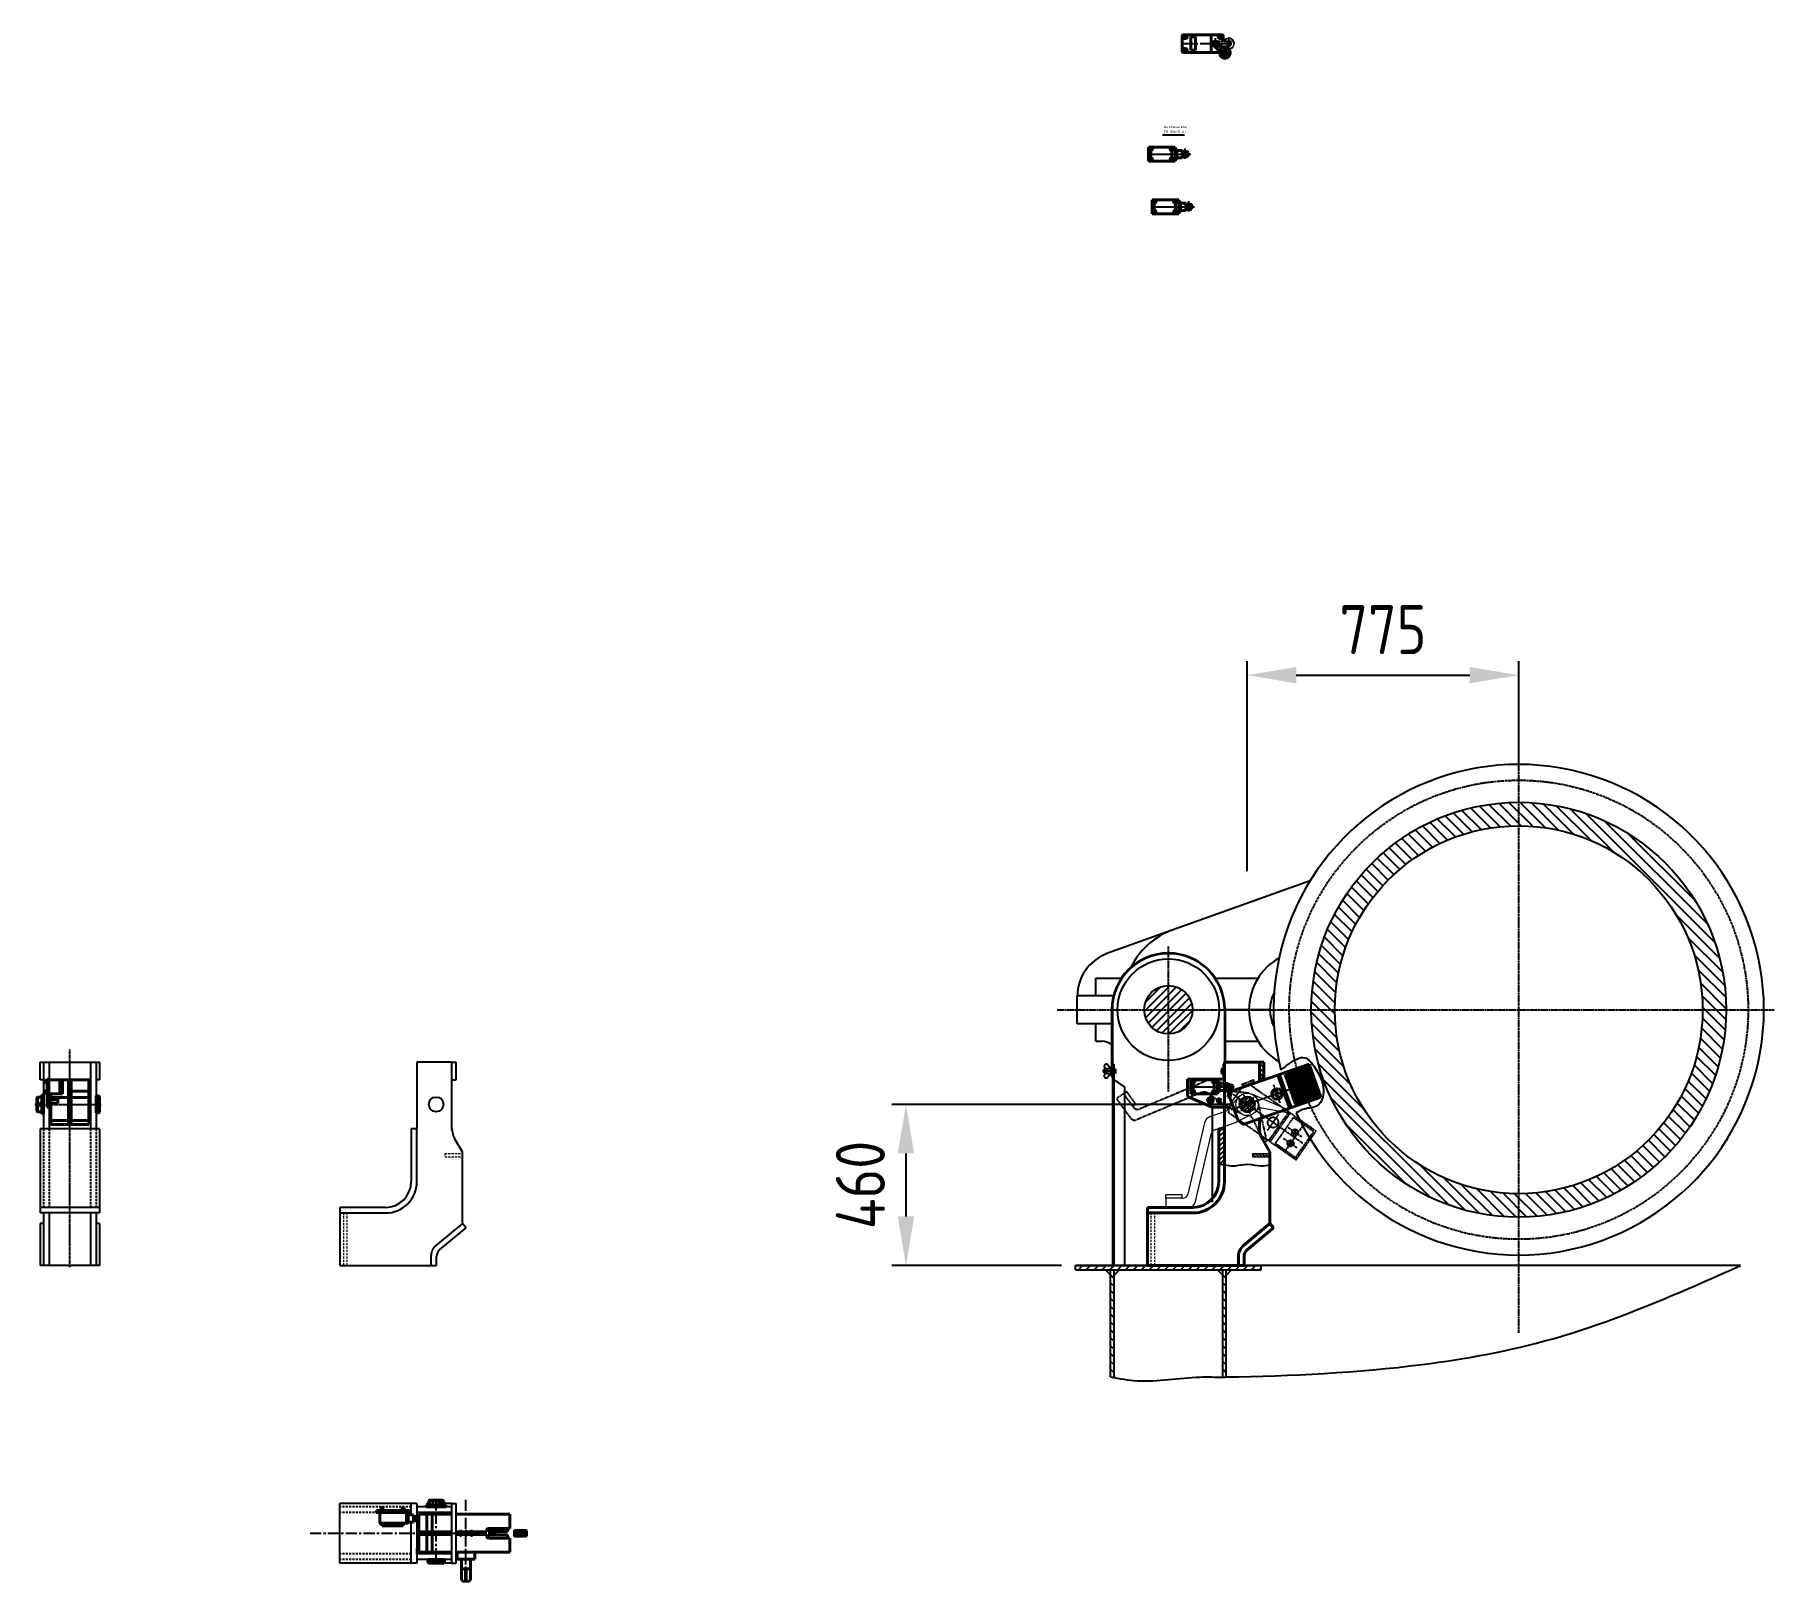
# Model space of a CAD drawing. Header units: millimetres. Extents: x 467 to 39028, y -12467 to 24298.
# Drawn here: x 34062 to 39028, y -1878 to 2538 of the extents above; entities that cross this region are included whole.
import ezdxf
from ezdxf.enums import TextEntityAlignment as Align

# ---------------------------------------------------------------- set-up
doc = ezdxf.new("R2010")
doc.units = ezdxf.units.MM
for name, pattern in [('AM_ISO08W050', [18, 12, -1.5, 3, -1.5]), ('AM_ISO08W050x2', [9, 6, -0.75, 1.5, -0.75]), ('CENTER', [50.8, 31.75, -6.35, 6.35, -6.35]), ('CENTER2', [1.125, 0.75, -0.125, 0.125, -0.125]), ('HIDDEN', [9.525, 6.35, -3.175]), ('PHANTOM', [2.5, 1.25, -0.25, 0.25, -0.25, 0.25, -0.25])]:
    doc.linetypes.add(name, pattern=pattern)
for name, color, linetype, lineweight in [('AM_0N', 7, 'Continuous', 50), ('AM_5', 3, 'Continuous', 25), ('AM_7N', 4, 'AM_ISO08W050', 25), ('AM_8N', 1, 'Continuous', 25), ('Con', 6, 'Continuous', 18), ('Cont', 6, 'Continuous', 40), ('Обозначение (ГОСТ)', 7, 'Continuous', 25), ('Эскизная геометрия (ГОСТ)', 7, 'Continuous', 50)]:
    doc.layers.add(name, color=color, linetype=linetype, lineweight=lineweight)
for name, color, linetype in [('Bord', 1, 'Continuous'), ('Cen', 5, 'CENTER'), ('CEN2', 5, 'CENTER2'), ('Cent', 5, 'CENTER'), ('Hatch', 250, 'Continuous'), ('Hide', 250, 'HIDDEN'), ('PHAN', 5, 'PHANTOM')]:
    doc.layers.add(name, color=color, linetype=linetype)
doc.styles.add('Style1', font='romans.shx', dxfattribs={"width": 0.8})
doc.styles.add('Текстовый стиль147', font='GOST Common.ttf')
doc.dimstyles.new('AM_ISO$0', dxfattribs={"dimscale": 40, "dimtxt": 3.5, "dimasz": 3.5, "dimexe": 1, "dimexo": 1, "dimgap": 1.5, "dimtad": 1, "dimdsep": 46, "dimtxsty": 'Style1', "dimcen": 0, "dimclrd": 256, "dimclre": 256, "dimclrt": 3, "dimadec": 0, "dimazin": 2, "dimtp": 0.1, "dimtm": 0.1, "dimtfac": 0.71, "dimtmove": 0, "dimatfit": 3, "dimfxl": 1, "dimlwd": -1, "dimlwe": -1, "dimarcsym": 1})

msp = doc.modelspace()

# ---------------------------------------------------------------- blocks, each defined once
blk = doc.blocks.new('*D32')
at = {"layer": 'AM_5', "linetype": 'ByBlock', "transparency": 16777216}
for p, q in [((37523.5, 151.2), (37523.5, 750.6)), ((38298.5, 450.8), (38298.5, 750.6)), ((37663.5, 710.6), (38158.5, 710.6))]:
    blk.add_line(p, q, dxfattribs=at)
at = {"layer": 'AM_5', "transparency": 16777216}
for points in [[(37663.5, 733.9), (37663.5, 687.2), (37523.5, 710.6)], [(38158.5, 733.9), (38158.5, 687.2), (38298.5, 710.6)]]:
    blk.add_solid(points, dxfattribs=at)
at = {"layer": 'Defpoints', "color": 0, "transparency": 16777216}
for p in [(38298.5, 710.6), (38298.5, 410.8), (37523.5, 111.2)]:
    blk.add_point(p, dxfattribs=at)
at = {"layer": 'AM_5', "color": 3, "transparency": 16777216, "insert": (37911, 840.6), "char_height": 140, "attachment_point": 5, "style": 'Style1'}
blk.add_mtext('775', dxfattribs=at)
blk = doc.blocks.new('*D33')
at = {"layer": 'AM_5', "linetype": 'ByBlock', "transparency": 16777216}
for p, q in [((37483.5, -514.2), (36509.4, -514.2)), ((36549.4, -654.2), (36549.4, -834.2)), ((36993.5, -974.2), (36509.4, -974.2))]:
    blk.add_line(p, q, dxfattribs=at)
at = {"layer": 'AM_5', "transparency": 16777216}
for points in [[(36526, -654.2), (36572.7, -654.2), (36549.4, -514.2)], [(36526, -834.2), (36572.7, -834.2), (36549.4, -974.2)]]:
    blk.add_solid(points, dxfattribs=at)
at = {"layer": 'Defpoints', "color": 0, "transparency": 16777216}
for p in [(37523.5, -514.2), (36549.4, -974.2), (37033.5, -974.2)]:
    blk.add_point(p, dxfattribs=at)
at = {"layer": 'AM_5', "color": 3, "transparency": 16777216, "insert": (36419.4, -744.2), "char_height": 140, "attachment_point": 5, "rotation": 90, "style": 'Style1'}
blk.add_mtext('460', dxfattribs=at)
blk = doc.blocks.new('еншае')
at = {"layer": 'CEN2', "linetype": 'Continuous'}
for p, q in [((34815.2, 79), (34938.5, 79)), ((34921.6, 94.8), (34921.6, 65.4))]:
    blk.add_line(p, q, dxfattribs=at)
at = {"layer": 'Cont'}
for p, q in [((34817.7, 99.2), (34817.7, 58.7)), ((34829.2, 99.2), (34817.7, 99.2)), ((34817.7, 58.7), (34893.7, 58.7)), ((34827.9, 94.7), (34820.4, 94.5)), ((34820.4, 93.3), (34827.9, 93.5)), ((34827.9, 64.6), (34820.4, 64.6)), ((34820.4, 63.4), (34827.9, 63.4)), ((34824.2, 89.2), (34824.2, 68.8)), ((34829, 98.8), (34879.4, 98.8)), ((34829, 94), (34829, 98.8)), ((34829, 64), (34829, 59.2)), ((34829, 59.2), (34879.4, 59.2)), ((34829.2, 99.2), (34859.2, 99.2)), ((34893.7, 99.2), (34859.2, 99.2)), ((34879.4, 98.8), (34879.4, 94)), ((34879.4, 59.2), (34879.4, 64)), ((34887.9, 94.6), (34880.4, 94.6)), ((34880.4, 93.4), (34887.9, 93.4)), ((34887.9, 64.7), (34880.4, 64.5)), ((34880.4, 63.3), (34888, 63.5)), ((34884.2, 68.8), (34884.2, 89.2)), ((34893.7, 79), (34893.7, 99.2)), ((34898.7, 94.2), (34893.7, 94.2)), ((34893.7, 58.7), (34893.7, 79)), ((34898.7, 63.7), (34893.7, 63.7)), ((34898.7, 63.7), (34898.7, 94.2)), ((34898.7, 89.5), (34913.7, 89.5)), ((34898.7, 68.5), (34913.7, 68.5)), ((34913.7, 68.5), (34913.7, 89.5)), ((34913.7, 85.2), (34915.7, 85.2)), ((34913.7, 72.7), (34915.7, 72.7)), ((34924.8, 84.8), (34915.2, 84.8)), ((34915.2, 73.2), (34924.8, 73.2)), ((34924.8, 73.2), (34924.8, 84.8))]:
    blk.add_line(p, q, dxfattribs=at)
for centre, radius in [((34824.2, 94), 4.25), ((34824.2, 64), 4.25), ((34884.2, 94), 4.25), ((34884.2, 64), 4.25), ((34921.5, 78.9), 1.96)]:
    blk.add_circle(centre, radius, dxfattribs=at)
for centre, radius, start, end in [((34824.2, 94), 3.81, 171.9988, 190.1177), ((34824.2, 64), 3.81, 170.8375, 188.9564), ((34824.2, 94), 4.79, 270, 0), ((34824.2, 64), 4.79, 0, 90), ((34824.2, 94), 3.81, 351.9988, 10.1177), ((34824.2, 64), 3.81, 350.8375, 8.9564), ((34884.2, 94), 4.79, 180, 270), ((34884.2, 64), 4.79, 90, 180), ((34884.2, 94), 3.81, 171.4607, 189.5796), ((34884.2, 64), 3.81, 173.0689, 191.1878), ((34884.2, 94), 3.81, 351.4607, 9.5796), ((34884.2, 64), 3.81, 353.0689, 11.1878), ((34921.6, 79), 8.6, 222.5121, 137.4879)]:
    blk.add_arc(centre, radius, start, end, dxfattribs=at)
at = {"layer": 'PHAN'}
for p, q in [((34928.8, 84.8), (34919.2, 84.8)), ((34919.2, 73.2), (34928.8, 73.2)), ((34928.8, 73.2), (34928.8, 84.8))]:
    blk.add_line(p, q, dxfattribs=at)
blk.add_circle((34925.5, 78.9), 1.96, dxfattribs=at)
blk.add_arc((34925.6, 79), 8.6, 222.5121, 137.4879, dxfattribs=at)
blk = doc.blocks.new('*U377')
at = {"layer": 'AM_0N'}
for p, q in [((35433.5, -1731.1), (35432.3, -1731.1)), ((35464.4, -1733.1), (35432.9, -1732.4)), ((35464.4, -1733.9), (35432.9, -1732.8)), ((35432.9, -1734.3), (35464.4, -1735.4)), ((35464.4, -1736.2), (35432.9, -1735.1)), ((35432.9, -1736.6), (35464.4, -1737.7)), ((35464.4, -1738.5), (35432.9, -1737.4)), ((35433.5, -1731.1), (35443.4, -1731.1)), ((35443.4, -1731.1), (35464.4, -1731.6)), ((35432.3, -1745.1), (35433.5, -1745.1)), ((35432.9, -1738.9), (35464.4, -1740)), ((35464.4, -1740.8), (35432.9, -1739.7)), ((35432.9, -1741.2), (35464.4, -1742.3)), ((35464.4, -1743.1), (35432.9, -1742)), ((35432.9, -1743.5), (35464.4, -1744.6)), ((35432.9, -1743.9), (35464.4, -1744.6)), ((35463.7, -1745.1), (35433.5, -1745.1)), ((35463.7, -1745.1), (35465.1, -1745.1))]:
    blk.add_line(p, q, dxfattribs=at)
for centre in [(35432.9, -1733.5), (35432.9, -1735.8), (35432.9, -1738.1), (35464.4, -1732.4), (35464.4, -1734.7), (35464.4, -1737), (35432.9, -1740.4), (35432.9, -1742.7), (35464.4, -1739.3), (35464.4, -1741.6), (35464.4, -1743.9)]:
    blk.add_circle(centre, 0.75, dxfattribs=at)
for centre, start, end in [((35432.9, -1731.6), 138.1679, 41.8321), ((35432.9, -1733.5), 87.9093, 267.9093), ((35432.9, -1735.8), 87.9093, 267.9093), ((35432.9, -1738.1), 87.9093, 267.9093), ((35464.4, -1734.7), 267.9093, 87.9093), ((35464.4, -1737), 267.9093, 87.9093), ((35432.9, -1740.4), 87.9093, 267.9093), ((35432.9, -1742.7), 87.9093, 267.9093), ((35432.9, -1744.6), 318.1679, 221.8321), ((35464.4, -1745.4), 19.4712, 160.5288), ((35464.4, -1739.3), 267.9093, 87.9093), ((35464.4, -1741.6), 267.9093, 87.9093), ((35464.4, -1743.9), 267.9093, 87.9093)]:
    blk.add_arc(centre, 0.75, start, end, dxfattribs=at)
at = {"layer": 'AM_7N', "linetype": 'AM_ISO08W050x2'}
for p, q in [((35432.9, -1728.1), (35432.9, -1748.1)), ((35448.7, -1728.1), (35448.7, -1748.1)), ((35464.4, -1728.1), (35464.4, -1748.1))]:
    blk.add_line(p, q, dxfattribs=at)
at = {"layer": 'AM_8N'}
for p, q in [((35432.4, -1732.1), (35433.4, -1731.1)), ((35432.4, -1734), (35433.4, -1733)), ((35432.4, -1736.3), (35433.4, -1735.3)), ((35432.4, -1738.6), (35433.4, -1737.6)), ((35463.9, -1732.9), (35464.9, -1731.8)), ((35463.9, -1735.2), (35464.9, -1734.1)), ((35463.9, -1737.5), (35464.9, -1736.4)), ((35432.4, -1740.9), (35433.4, -1739.9)), ((35432.4, -1743.2), (35433.4, -1742.2)), ((35432.4, -1745.1), (35433.4, -1744.1)), ((35463.9, -1739.8), (35464.9, -1738.7)), ((35463.9, -1742.1), (35464.9, -1741)), ((35463.9, -1744.4), (35464.9, -1743.3))]:
    blk.add_line(p, q, dxfattribs=at)
blk = doc.blocks.new('KREPEG10')
at = {"layer": 'Cont'}
blk.add_lwpolyline([(-2.7, 4.7), (-5.5, 0), (-2.7, -4.7), (2.7, -4.7), (5.4, 0), (2.7, 4.7)], close=True, dxfattribs=at)
blk = doc.blocks.new('Текст на выноске_4')
at = {"layer": 'Обозначение (ГОСТ)', "style": 'Текстовый стиль147'}
for s, p in [('TR 336-11 zh', (0.5, 0.5)), ('Выключатель', (0.5, 2.5))]:
    blk.add_text(s, height=0.9979, dxfattribs=at).set_placement(p, align=Align.BOTTOM_LEFT)

# ---------------------------------------------------------------- dimensions: what is measured, and where the dimension line sits
at = {"layer": 'AM_5'}
dim = msp.add_linear_dim(base=(38298.457, 710.552), p1=(37523.457, 111.178), p2=(38298.457, 410.796), dimstyle='AM_ISO$0', dxfattribs=at)
dim.commit()
dim.dimension.update_dxf_attribs({"geometry": '*D32', "text_midpoint": (37910.957, 710.552), "dimtype": 160})
dim = msp.add_linear_dim(base=(36549.376, -974.204), p1=(37523.457, -514.204), p2=(37033.457, -974.204), angle=90, dimstyle='AM_ISO$0', override={"dimpost": ''}, dxfattribs=at)
dim.commit()
dim.dimension.update_dxf_attribs({"geometry": '*D33', "text_midpoint": (36419.376, -744.204)})

# ---------------------------------------------------------------- hatches: boundary and pattern name
at = {"layer": 'Cont'}
h = msp.add_hatch(dxfattribs=at)
h.set_pattern_fill('ANSI31', color=256, angle=334)
h.set_pattern_definition([(19, (2423.9068, -2e-12), (-1.0336789, 3.00202148), [])])
h.paths.add_polyline_path([(37664.467, -417.425), (37631.415, -428.94), (37646.22, -471.435), (37679.272, -459.92), (37675.653, -449.532, -0.51618091), (37663.692, -441.033, -0.3191038), (37669.731, -432.534)])
h.paths.add_polyline_path([(37697.519, -405.91), (37666.576, -416.69, 0.00615426), (37671.013, -432.191, -0.47029958), (37681.692, -441.033, -0.29540307), (37676.377, -449.244, 0.0084233), (37683.637, -470.083, -0.48905423), (37694.852, -478.806, -0.27889919), (37690.03, -486.778, 0.00615426), (37696.185, -501.68), (37727.128, -490.9)])
h.paths.add_polyline_path([(37666.576, -416.69), (37664.467, -417.425), (37669.731, -432.534, -0.03691891), (37671.013, -432.191, -0.00615426)])
h.paths.add_polyline_path([(37682.891, -470.307), (37679.272, -459.92), (37646.22, -471.435), (37661.025, -513.929), (37694.076, -502.415), (37688.812, -487.305, -0.51618091), (37676.852, -478.806, -0.3191038)])
h.paths.add_polyline_path([(37690.03, -486.778, -0.03691891), (37688.812, -487.305), (37694.076, -502.415), (37696.185, -501.68, -0.00615426)])
h.paths.add_polyline_path([(37679.919, -459.694), (37679.272, -459.92), (37682.891, -470.307, -0.02165906), (37683.637, -470.083, -0.00421158)], flags=17)
h.paths.add_polyline_path([(37676.377, -449.244, -0.02165906), (37675.653, -449.532), (37679.272, -459.92), (37679.919, -459.694, -0.00421158)], flags=17)
at = {"layer": 'Hatch'}
h = msp.add_hatch(dxfattribs=at)
h.set_pattern_fill('ANSI31', color=256, scale=7, angle=90, style=0)
h.set_pattern_definition([(135, (27175.425, 158.742), (-15.71545, -15.71545), [])])
h.paths.add_polyline_path([(38298.457, 280.798), (38298.457, 347.799, 0.41421356), (37706.455, -244.204), (37773.455, -244.204, -0.41421356)])
h.paths.add_polyline_path([(38298.457, 347.799), (38298.457, 280.798, -0.41421356), (38823.459, -244.204), (38890.459, -244.204, 0.41421356)])
h.paths.add_polyline_path([(38890.459, -244.204), (38823.459, -244.204, -0.41421356), (38298.457, -769.206), (38298.457, -836.206, 0.41421356)])
h.paths.add_polyline_path([(38298.457, -769.206, -0.41421356), (37773.455, -244.204), (37706.455, -244.204, 0.41421356), (38298.457, -836.206)])
h = msp.add_hatch(dxfattribs=at)
h.set_pattern_fill('ANSI31', color=256, scale=5, style=0)
h.set_pattern_definition([(45, (27175.425, 158.742), (-11.22532, 11.22532), [])])
h.paths.add_polyline_path([(37298.457, -175.191), (37298.457, -244.204), (37367.469, -244.204, 0.41421356)])
h.paths.add_polyline_path([(37298.457, -175.191, 0.41421356), (37229.444, -244.204), (37298.457, -244.204)])
h.paths.add_polyline_path([(37298.457, -244.204), (37229.444, -244.204, 0.41421356), (37298.457, -313.216)])
h.paths.add_polyline_path([(37367.469, -244.204), (37298.457, -244.204), (37298.457, -313.216, 0.41421356)])
h = msp.add_hatch(dxfattribs=at)
h.set_pattern_fill('ANSI31', color=256, scale=3, angle=90)
h.set_pattern_definition([(135, (2413.907, -9799.474), (-6.735192, -6.735192), [])])
h.paths.add_polyline_path([(37570.457, -394.204), (37558.457, -394.204), (37558.457, -439.204), (37570.457, -439.204)])
h = msp.add_hatch(dxfattribs=at)
h.set_pattern_fill('ANSI31', color=256, scale=2)
h.set_pattern_definition([(45, (2423.907, -2e-12), (-4.4901281, 4.4901281), [])])
h.paths.add_polyline_path([(37523.457, -514.204), (37503.626, -521.113, -0.08400608), (37502.457, -514.204, -0.11301778), (37504.549, -505.066)])
h.paths.add_polyline_path([(37514.442, -533.17, -0.20059372), (37503.626, -521.113), (37523.457, -514.204), (37523.457, -514.516)])
h.paths.add_polyline_path([(37523.457, -535.204, -0.11138058), (37514.442, -533.17), (37523.457, -514.516)])
h.paths.add_polyline_path([(37530.366, -534.035, -0.08400608), (37523.457, -535.204), (37523.457, -514.516), (37523.52, -514.385)])
h.paths.add_polyline_path([(37530.366, -534.035), (37523.52, -514.385), (37523.579, -514.263), (37542.365, -523.341, -0.19891237)])
h.paths.add_polyline_path([(37544.457, -514.204, -0.11301778), (37542.365, -523.341), (37523.579, -514.263), (37523.638, -514.14), (37543.288, -507.295, -0.08400608)])
h.paths.add_polyline_path([(37543.288, -507.295), (37523.638, -514.14), (37532.716, -495.355, -0.19723209)])
h.paths.add_polyline_path([(37523.638, -514.14), (37523.457, -514.204), (37523.457, -493.204, -0.11465557), (37532.716, -495.355)])
h.paths.add_polyline_path([(37523.457, -514.204), (37516.548, -494.373, -0.08400608), (37523.457, -493.204)])
h.paths.add_polyline_path([(37523.457, -514.204), (37504.549, -505.066, -0.19891237), (37516.548, -494.373)])
h = msp.add_hatch(dxfattribs=at)
h.set_pattern_fill('ANSI31', color=256, scale=2, angle=90)
h.set_pattern_definition([(135, (2423.907, -2e-12), (-4.4901281, -4.4901281), [])])
h.paths.add_polyline_path([(37622.612, -479.659), (37608.447, -484.594), (37608.447, -469.594, -0.3191038)])
h.paths.add_polyline_path([(37608.447, -484.594), (37603.512, -470.429, -0.08400608), (37608.447, -469.594)])
h.paths.add_polyline_path([(37608.447, -484.594), (37594.282, -489.529, -0.08400608), (37593.447, -484.594, -0.3191038), (37603.512, -470.429)])
h.paths.add_polyline_path([(37608.447, -499.594, -0.3191038), (37594.282, -489.529), (37608.447, -484.594)])
h.paths.add_polyline_path([(37613.382, -498.759, -0.08400608), (37608.447, -499.594), (37608.447, -484.594)])
h.paths.add_polyline_path([(37613.382, -498.759), (37608.447, -484.594), (37622.612, -479.659, -0.08400608), (37623.447, -484.594, -0.3191038)])
h = msp.add_hatch(dxfattribs=at)
h.set_pattern_fill('ANSI31', color=256, scale=3)
h.set_pattern_definition([(45, (2413.907, -9799.474), (-6.735192, 6.735192), [])])
edge = h.paths.add_edge_path()
edge.add_line((37458.457, -584.204), (37442.457, -584.204))
edge.add_line((37442.457, -584.204), (37442.457, -683.37))
edge.add_spline(control_points=[(37442.457, -683.37), (37447.79, -684.539), (37453.123, -685.708), (37458.457, -686.703)], knot_values=[0, 0, 0, 0, 16.12702817, 16.12702817, 16.12702817, 16.12702817], degree=3, periodic=0)
edge.add_line((37458.457, -686.703), (37458.457, -584.204))
h = msp.add_hatch(dxfattribs=at)
h.set_pattern_fill('ANSI31', color=256, scale=2, angle=90, style=0)
h.set_pattern_definition([(135, (2413.907, -9794.4736), (-4.4901281, -4.4901281), [])])
h.paths.add_polyline_path([(37538.457, -654.204), (37538.457, -664.204), (37588.457, -664.204), (37588.457, -654.204)])
h = msp.add_hatch(dxfattribs=at)
h.set_pattern_fill('ANSI31', color=256, scale=5)
h.set_pattern_definition([(45, (33555.518, -363.877), (-11.22532, 11.22532), [])])
h.paths.add_polyline_path([(37563.457, -974.204), (37298.457, -974.204), (37298.457, -986.204), (37563.457, -986.204)])
h.paths.add_polyline_path([(37298.457, -974.204), (37033.457, -974.204), (37033.457, -986.204), (37298.457, -986.204)])
h = msp.add_hatch(dxfattribs=at)
h.set_pattern_fill('ANSI31', color=256, scale=5, angle=90)
h.set_pattern_definition([(135, (33555.518, -363.877), (-11.22532, -11.22532), [])])
h.paths.add_polyline_path([(37143.461, -986.204), (37133.461, -986.204), (37133.461, -1292.204), (37143.461, -1292.204)])
h = msp.add_hatch(dxfattribs=at)
h.set_pattern_fill('ANSI31', color=256, scale=5, angle=90)
h.set_pattern_definition([(135, (33875.514, -363.877), (-11.22532, -11.22532), [])])
h.paths.add_polyline_path([(37463.457, -986.204), (37453.457, -986.204), (37453.457, -1292.204), (37463.457, -1292.204)])

# ---------------------------------------------------------------- linework, layer by layer
at = {"color": 7, "linetype": 'Continuous', "lineweight": 25}
for p, q in [((35153.346, -394.204), (35153.346, -584.204)), ((35253.346, -394.204), (35153.346, -394.204)), ((35253.346, -394.204), (35265.346, -394.204)), ((35253.346, -439.204), (35253.346, -394.204)), ((35265.346, -444.204), (35265.346, -394.204)), ((35253.346, -587.585), (35253.346, -439.204)), ((35253.346, -444.204), (35265.346, -444.204)), ((35137.346, -584.204), (35137.346, -734.204)), ((35153.346, -584.204), (35137.346, -584.204)), ((35153.346, -734.204), (35153.346, -584.204)), ((35283.346, -649.204), (35261.896, -613.454)), ((35283.346, -854.204), (35283.346, -649.204)), ((35063.346, -808.204), (34933.346, -808.204)), ((34933.346, -808.204), (34933.346, -824.204)), ((34933.346, -824.204), (34933.346, -974.204)), ((34933.346, -824.204), (35063.346, -824.204)), ((35283.346, -854.204), (35207.739, -917.21)), ((35217.982, -929.501), (35293.589, -866.495)), ((35293.589, -866.495), (35283.346, -854.204)), ((34933.346, -974.204), (35193.346, -974.204)), ((35193.346, -947.939), (35193.346, -974.204)), ((35193.346, -974.204), (35209.346, -974.204)), ((35209.346, -974.204), (35209.346, -947.939)), ((35153.346, -1798.103), (35153.346, -1782.103))]:
    msp.add_line(p, q, dxfattribs=at)
at = {"color": 5, "linetype": 'CENTER', "ltscale": 0.496}
for p, q in [((34097.43, -449.204), (34086.93, -449.204)), ((34097.43, -479.204), (34086.93, -479.204)), ((35053.946, -1673.103), (35053.946, -1662.603)), ((35113.946, -1673.103), (35113.946, -1662.603)), ((35053.946, -1714.903), (35053.946, -1709.603)), ((35113.946, -1714.903), (35113.946, -1709.603))]:
    msp.add_line(p, q, dxfattribs=at)
at = {"color": 7, "linetype": 'HIDDEN', "lineweight": 18}
for p, q in [((35233.346, -654.204), (35233.346, -664.204)), ((35233.346, -654.204), (35283.346, -654.204)), ((35233.346, -664.204), (35283.346, -664.204)), ((34943.346, -824.204), (34943.346, -974.204)), ((34953.346, -824.204), (34953.346, -974.204))]:
    msp.add_line(p, q, dxfattribs=at)
at = {"color": 7, "linetype": 'Continuous', "lineweight": 25}
msp.add_circle((35208.346, -514.204), 21, dxfattribs=at)
for centre, radius, start, end in [((35313.346, -582.585), 60, 180, 210.963757), ((35063.346, -734.204), 74, 270, 0), ((35063.346, -734.204), 90, 270, 0), ((35233.346, -947.939), 40, 129.805571, 180), ((35233.346, -947.939), 24, 129.805571, 180)]:
    msp.add_arc(centre, radius, start, end, dxfattribs=at)
at = {"layer": 'AM_7N', "linetype": 'AM_ISO08W050x2'}
for p, q in [((35277.586, -1728.103), (35277.586, -1748.103)), ((35293.336, -1728.103), (35293.336, -1748.103)), ((35309.086, -1728.103), (35309.086, -1748.103))]:
    msp.add_line(p, q, dxfattribs=at)
at = {"layer": 'AM_8N'}
for p, q in [((35277.056, -1738.634), (35278.116, -1737.573)), ((35308.556, -1735.184), (35309.616, -1734.123)), ((35308.556, -1737.484), (35309.616, -1736.423)), ((35277.056, -1740.934), (35278.116, -1739.873)), ((35308.556, -1739.784), (35309.616, -1738.723)), ((35308.556, -1742.083), (35309.616, -1741.023))]:
    msp.add_line(p, q, dxfattribs=at)
at = {"layer": 'Bord'}
for p, q in [((37702.893, 123.637), (37122.608, -84.158)), ((37090.978, -204.07), (37090.978, -154.204)), ((37090.978, -154.204), (37163.757, -154.204)), ((37433.157, -154.204), (37554.235, -154.204)), ((37038.457, -284.337), (37038.457, -205.805)), ((37141.439, -204.337), (37038.48, -204.337)), ((37136.457, -244.204), (37136.457, -434.271)), ((37138.457, -244.204), (37138.457, -603.348)), ((37458.457, -244.204), (37458.457, -394.204)), ((37588.457, -244.204), (37460.457, -244.204)), ((37460.457, -244.204), (37460.457, -394.204)), ((37136.457, -284.337), (37038.457, -284.337)), ((37090.978, -334.204), (37090.978, -284.337)), ((37090.978, -334.204), (37108.1, -334.204)), ((37460.457, -334.204), (37554.235, -334.204)), ((37136.457, -354.271), (37136.457, -434.271)), ((37138.457, -354.271), (37138.457, -974.204)), ((37458.457, -354.271), (37458.457, -394.204)), ((37150.408, -419.271), (37111.005, -419.271)), ((37114.057, -415.271), (37112.457, -416.871)), ((37112.457, -416.871), (37112.457, -421.671)), ((37112.457, -421.671), (37114.057, -423.271)), ((37124.857, -415.948), (37113.38, -415.948)), ((37124.857, -422.595), (37113.38, -422.595)), ((37114.057, -415.271), (37114.057, -423.271)), ((37124.857, -415.271), (37114.057, -415.271)), ((37124.857, -423.271), (37114.057, -423.271)), ((37124.857, -412.771), (37119.389, -411.429)), ((37124.857, -425.771), (37119.539, -426.937)), ((37132.857, -411.771), (37124.857, -412.771)), ((37124.857, -412.771), (37124.857, -425.771)), ((37124.857, -425.771), (37132.857, -426.771)), ((37132.857, -426.771), (37125.895, -436.553)), ((37132.857, -411.771), (37125.919, -401.882)), ((37132.857, -411.771), (37132.857, -426.771)), ((37132.857, -412.771), (37134.857, -412.771)), ((37132.857, -421.874), (37134.857, -416.394)), ((37132.857, -422.874), (37134.857, -417.394)), ((37132.857, -425.771), (37134.857, -425.771)), ((37134.857, -411.271), (37134.857, -414.271)), ((37136.457, -411.271), (37134.857, -411.271)), ((37134.857, -414.271), (37134.857, -423.271)), ((37134.857, -427.271), (37134.857, -423.271)), ((37136.457, -427.271), (37134.857, -427.271)), ((37136.457, -411.271), (37136.457, -427.271)), ((37136.457, -434.271), (37138.457, -434.271)), ((37138.457, -434.271), (37136.457, -434.271)), ((37138.457, -434.271), (37136.457, -434.271)), ((37142.457, -399.271), (37138.457, -399.271)), ((37138.457, -399.271), (37142.457, -399.271)), ((37142.457, -399.271), (37142.457, -443.605)), ((37142.457, -399.271), (37142.457, -443.605)), ((37142.457, -425.821), (37142.457, -412.721)), ((37142.457, -412.721), (37146.734, -412.721)), ((37142.457, -415.996), (37146.734, -415.996)), ((37142.457, -422.546), (37146.734, -422.546)), ((37146.734, -425.821), (37142.457, -425.821)), ((37142.457, -443.605), (37142.457, -974.204)), ((37173.457, -464.271), (37142.457, -443.605)), ((37146.734, -412.721), (37147.457, -413.973)), ((37146.734, -415.996), (37147.457, -414.745)), ((37146.734, -422.546), (37147.457, -423.798)), ((37147.457, -424.57), (37146.734, -425.821)), ((37147.457, -413.973), (37147.457, -424.57)), ((37450.179, -412.721), (37449.457, -413.973)), ((37449.457, -413.973), (37449.457, -424.57)), ((37450.179, -415.996), (37449.457, -414.745)), ((37450.179, -422.546), (37449.457, -423.798)), ((37449.457, -424.57), (37450.179, -425.821)), ((37454.457, -412.721), (37450.179, -412.721)), ((37454.457, -415.996), (37450.179, -415.996)), ((37454.457, -422.546), (37450.179, -422.546)), ((37450.179, -425.821), (37454.457, -425.821)), ((37454.457, -399.271), (37454.457, -442.204)), ((37454.457, -399.271), (37454.457, -442.204)), ((37456.457, -399.271), (37454.457, -399.271)), ((37454.457, -425.821), (37454.457, -412.721)), ((37173.457, -464.271), (37173.457, -974.204)), ((37423.457, -522.402), (37423.457, -792.949)), ((38931.587, -974.204), (37033.457, -974.204)), ((37033.457, -974.204), (37563.457, -974.204)), ((37033.457, -986.204), (37033.457, -974.204)), ((37033.457, -986.204), (37563.457, -986.204)), ((37118.461, -986.204), (37133.461, -1001.204)), ((37133.461, -1292.204), (37133.461, -986.204)), ((37143.461, -1292.204), (37143.461, -986.204)), ((37158.461, -986.204), (37143.461, -1001.204)), ((37438.457, -986.204), (37453.457, -1001.204)), ((37453.457, -1292.204), (37453.457, -986.204)), ((37463.457, -1292.204), (37463.457, -986.204)), ((37478.457, -986.204), (37463.457, -1001.204)), ((37563.457, -986.204), (37563.457, -974.204))]:
    msp.add_line(p, q, dxfattribs=at)
at = {"layer": 'Bord', "ltscale": 0.496}
for p, q in [((34093.53, -447.137), (34089.497, -447.137)), ((34093.53, -451.271), (34089.497, -451.271)), ((34093.53, -477.137), (34089.497, -477.137)), ((34093.53, -481.271), (34089.497, -481.271)), ((35051.879, -1669.203), (35051.879, -1665.17)), ((35056.013, -1669.203), (35056.013, -1665.17)), ((35111.879, -1669.203), (35111.879, -1665.17)), ((35116.013, -1669.203), (35116.013, -1665.17))]:
    msp.add_line(p, q, dxfattribs=at)
at = {"layer": 'Bord'}
for centre, radius in [((38298.457, -244.204), 592.002), ((38298.457, -244.204), 525.002), ((37298.457, -244.204), 145), ((37298.457, -244.204), 69.012)]:
    msp.add_circle(centre, radius, dxfattribs=at)
for centre, radius, start, end in [((38298.457, -244.204), 700.002, 204.836801, 155.163199), ((38298.457, -244.204), 700.002, 155.163199, 194.19705), ((37382.773, -216.241), 212.428, 113.077501, 153.532471), ((37168.457, -205.805), 130, 110.651396, 180), ((37298.457, -244.204), 162, 0, 180), ((37298.457, -244.204), 160, 0, 180), ((37698.457, -244.204), 170, 119.70945, 240.29055), ((37698.457, -244.204), 110, 153.278532, 206.721468), ((37108.1, -384.204), 50, 55.44931, 90), ((37120.862, -405.43), 6.177, 35.051581, 256.207057), ((37120.862, -432.971), 6.177, 102.36423, 324.559272), ((37139.672, -419.271), 7.785, 335.122089, 24.877911), ((37457.242, -419.271), 7.785, 155.122089, 204.877911), ((37418.457, -502.402), 3, 204.711573, 105.81179)]:
    msp.add_arc(centre, radius, start, end, dxfattribs=at)
for points, knots in [([(37619.834, -415.884), (37626.814, -410.494), (37646.367, -395.392), (37687.836, -368.088), (37724.14, -419.105), (37747.762, -462.013), (37732.916, -525.215), (37689.503, -523.505), (37670.426, -534.184), (37663.2, -538.229)], [0, 0, 0, 0, 27.45498922, 76.91467644, 117.07931147, 186.05462375, 232.3218147, 273.15782779, 298.05921502, 298.05921502, 298.05921502, 298.05921502]), ([(37442.457, -683.37), (37458.29, -686.841), (37486.138, -692.947), (37526.556, -681.271), (37559.302, -692.333), (37580.126, -688.554), (37588.457, -687.043)], [0, 0, 0, 0, 47.88042576, 84.21196323, 121.9084675, 147.04742744, 147.04742744, 147.04742744, 147.04742744]), ([(37133.461, -1292.204), (37158.814, -1296.718), (37243.033, -1311.713), (37350.216, -1289.487), (37434.916, -1292.676), (37646.878, -1289.181), (37963.737, -1274.213), (38463.486, -1182.715), (38755.631, -1052.582), (38931.587, -974.204)], [0, 0, 0, 0, 76.88733479, 255.40267333, 321.03298449, 331.03400425, 891.35380252, 1271.30862007, 1846.70591203, 1846.70591203, 1846.70591203, 1846.70591203])]:
    msp.add_open_spline(points, degree=3, knots=knots, dxfattribs=at)
at = {"layer": 'Cen', "ltscale": 0.3}
for p, q in [((37338.457, 2532.942), (37355.957, 2532.942)), ((37439.267, 2532.942), (37456.755, 2532.942)), ((37338.457, 2492.973), (37355.957, 2492.973)), ((37343.933, 2483.777), (37343.933, 2500.723)), ((37439.267, 2492.942), (37456.755, 2492.942)), ((37448.933, 2484.941), (37448.933, 2500.788))]:
    msp.add_line(p, q, dxfattribs=at)
at = {"layer": 'Cen'}
for p, q in [((37340.035, 2532.942), (37349.635, 2532.942)), ((37338.057, 2512.942), (37468.392, 2512.942)), ((37432.933, 2500.342), (37432.933, 2528.095)), ((37470.933, 2494.899), (37470.933, 2531.265)), ((34080.098, -508.153), (34080.098, -520.083)), ((35237.265, -1655.772), (35179.937, -1655.772)), ((35208.346, -1812.742), (35208.346, -1644.595)), ((35293.336, -1877.802), (35293.336, -1639.579))]:
    msp.add_line(p, q, dxfattribs=at)
at = {"layer": 'Cen', "ltscale": 0.2}
for p, q in [((38298.457, -1166.328), (38298.457, 489.771)), ((37298.457, -477.974), (37298.457, -61.44)), ((36981.164, -244.204), (39027.836, -244.204)), ((37694.243, -433.525), (37649.287, -449.187)), ((37694.719, -504.26), (37663.918, -415.849)), ((37662.382, -486.983), (37707.34, -471.32)), ((37631.681, -647.31), (37685.383, -570.62)), ((37678.926, -607.257), (37639.93, -579.95)), ((37665.836, -638.322), (37626.84, -611.015))]:
    msp.add_line(p, q, dxfattribs=at)
at = {"layer": 'Cen', "ltscale": 0.5}
for p, q in [((37418.457, -491.602), (37418.457, -513.452)), ((37406.872, -502.402), (37429.322, -502.402))]:
    msp.add_line(p, q, dxfattribs=at)
at = {"layer": 'Cen', "ltscale": 0.15}
msp.add_line((34131.595, -502.402), (34100.581, -502.402), dxfattribs=at)
at = {"layer": 'Cen', "ltscale": 0.2}
msp.add_circle((38298.457, -244.204), 655, dxfattribs=at)
at = {"layer": 'CEN2'}
for p, q in [((37432.933, 2512.942), (37465.456, 2480.42)), ((34162.43, -978.502), (34162.43, -357.507)), ((37706.416, -450.463), (37477.608, -530.177)), ((37682.159, -625.336), (37483.686, -486.354)), ((37504.229, -533.571), (37542.684, -494.836)), ((37532.435, -539.975), (37514.478, -488.432)), ((37617.316, -510.053), (37599.359, -458.509)), ((34062.49, -514.204), (34251.766, -514.204)), ((37498.885, -502.329), (37548.029, -526.078)), ((37581.715, -587.911), (37613.023, -543.201)), ((35151.346, -1687.174), (35151.346, -1703.117)), ((35142.023, -1696.103), (35159.706, -1696.103))]:
    msp.add_line(p, q, dxfattribs=at)
at = {"layer": 'CEN2', "linetype": 'Continuous'}
for p, q in [((37239.087, 2197.458), (37362.434, 2197.458)), ((37345.477, 2213.255), (37345.477, 2183.858))]:
    msp.add_line(p, q, dxfattribs=at)
at = {"layer": 'Cent'}
msp.add_line((34848.574, -1738.103), (35382.636, -1738.103), dxfattribs=at)
at = {"layer": 'Con'}
for p, q in [((37500.748, -491.658), (37465.58, -530.324)), ((37637.983, -528.659), (37536.467, -484.968)), ((37416.931, -549.198), (37459.418, -534.396)), ((37533.985, -544.422), (37491.963, -565.291)), ((37633.199, -537.395), (37565.427, -525.199)), ((37401.635, -566.822), (37354.161, -770.306)), ((37430.767, -586.736), (37490.226, -566.021)), ((37419.462, -600.446), (37374, -795.306)), ((37291.457, -781.898), (37291.457, -771.898)), ((37291.457, -771.898), (37336.457, -771.898)), ((37339.554, -781.898), (37291.457, -781.898)), ((37291.457, -781.898), (37291.457, -806.898)), ((37336.457, -771.898), (37336.457, -781.898)), ((37291.457, -806.898), (37359.392, -806.898)), ((35276.836, -1738.103), (35309.836, -1738.103))]:
    msp.add_line(p, q, dxfattribs=at)
for centre, radius in [((37523.457, -514.204), 32), ((37523.457, -514.204), 32), ((37523.457, -514.204), 22), ((37523.457, -514.204), 22), ((37635.985, -533.243), 5)]:
    msp.add_circle(centre, radius, dxfattribs=at)
for centre, radius, start, end in [((37454.483, -520.231), 15, 289.207677, 317.712322), ((37562.77, -539.962), 15, 79.798463, 146.767095), ((37425.981, -572.502), 25, 107.1922, 166.867519), ((37438.939, -604.99), 20, 104.298538, 166.867519), ((37485.291, -551.856), 15, 289.207677, 296.409188), ((37339.554, -766.898), 15, 270, 346.867519), ((37359.392, -791.898), 15, 270, 346.867519)]:
    msp.add_arc(centre, radius, start, end, dxfattribs=at)
at = {"layer": 'Cont'}
for p, q in [((37337.977, 2490.942), (37337.977, 2534.942)), ((37341.035, 2537.942), (37451.977, 2537.942)), ((37346.522, 2535.405), (37341.451, 2530.581)), ((37352.235, 2537.942), (37352.235, 2532.092)), ((37421.033, 2487.942), (37421.033, 2537.942)), ((37440.787, 2537.982), (37440.787, 2532.132)), ((37451.395, 2530.65), (37446.276, 2535.417)), ((37454.977, 2520.172), (37454.977, 2534.946)), ((37337.977, 2527.092), (37347.235, 2527.092)), ((37337.977, 2498.792), (37347.177, 2498.792)), ((37340.977, 2487.942), (37451.977, 2487.942)), ((37352.177, 2487.942), (37352.177, 2493.792)), ((37362.883, 2531.792), (37362.883, 2512.942)), ((37375.883, 2531.792), (37362.883, 2531.792)), ((37362.883, 2494.092), (37362.883, 2512.942)), ((37375.883, 2494.092), (37362.883, 2494.092)), ((37375.883, 2531.792), (37375.883, 2512.942)), ((37375.883, 2494.092), (37375.883, 2512.942)), ((37427.821, 2507.83), (37454.691, 2480.96)), ((37438.046, 2518.055), (37464.916, 2491.185)), ((37440.787, 2487.903), (37440.787, 2493.753)), ((37454.987, 2527.132), (37445.787, 2527.132)), ((37450.533, 2494.433), (37446.276, 2490.468)), ((37241.577, 2217.708), (37241.577, 2177.208)), ((37253.077, 2217.708), (37241.577, 2217.708)), ((37251.828, 2213.127), (37244.303, 2212.988)), ((37244.325, 2211.788), (37251.85, 2211.927)), ((37248.077, 2207.668), (37248.077, 2187.247)), ((37252.866, 2217.247), (37303.287, 2217.247)), ((37252.866, 2212.458), (37252.866, 2217.247)), ((37253.077, 2217.708), (37283.077, 2217.708)), ((37317.577, 2217.708), (37283.077, 2217.708)), ((37303.287, 2217.247), (37303.287, 2212.458)), ((37311.834, 2213.092), (37304.308, 2213.023)), ((37304.319, 2211.823), (37311.845, 2211.892)), ((37308.077, 2187.247), (37308.077, 2207.668)), ((37317.577, 2197.458), (37317.577, 2217.708)), ((37322.577, 2212.708), (37317.577, 2212.708)), ((37317.577, 2177.208), (37317.577, 2197.458)), ((37322.577, 2182.208), (37322.577, 2212.708)), ((37322.577, 2207.958), (37337.577, 2207.958)), ((37322.577, 2186.958), (37337.577, 2186.958)), ((37337.577, 2186.958), (37337.577, 2207.958)), ((37337.577, 2203.708), (37339.569, 2203.708)), ((37337.577, 2191.208), (37339.569, 2191.208)), ((37348.728, 2203.269), (37339.137, 2203.269)), ((37339.137, 2191.646), (37348.728, 2191.646)), ((37348.728, 2191.646), (37348.728, 2203.269)), ((37241.577, 2177.208), (37317.577, 2177.208)), ((37244.313, 2181.864), (37251.838, 2181.851)), ((37251.841, 2183.051), (37244.315, 2183.064)), ((37252.866, 2182.458), (37252.866, 2177.668)), ((37252.866, 2177.668), (37303.287, 2177.668)), ((37303.287, 2177.668), (37303.287, 2182.458)), ((37311.815, 2183.197), (37304.294, 2182.917)), ((37304.339, 2181.718), (37311.859, 2181.998)), ((37322.577, 2182.208), (37317.577, 2182.208)), ((37558.457, -394.204), (37458.457, -394.204)), ((37458.457, -394.204), (37458.457, -453.704)), ((37558.457, -394.204), (37570.457, -394.204)), ((37558.457, -439.204), (37558.457, -394.204)), ((37570.457, -439.204), (37570.457, -394.204)), ((34097.43, -442.204), (34097.43, -522.402)), ((34097.43, -442.204), (34103.43, -442.204)), ((34141.43, -443.954), (34103.43, -443.954)), ((34133.93, -484.454), (34133.93, -443.954)), ((34141.43, -484.454), (34141.43, -443.954)), ((34221.43, -444.204), (34141.43, -444.204)), ((34158.43, -444.204), (34158.43, -571.29)), ((34166.43, -444.204), (34166.43, -571.29)), ((34216.465, -444.204), (34216.465, -571.29)), ((37353.457, -442.204), (37353.457, -492.204)), ((37353.457, -442.204), (37458.457, -442.204)), ((37700.595, -399.543), (37478.677, -476.857)), ((37558.457, -439.204), (37570.457, -439.204)), ((37558.457, -445.579), (37558.457, -439.204)), ((37643.783, -525.231), (37610.884, -430.798)), ((37648.505, -523.586), (37615.605, -429.153)), ((37697.519, -405.91), (37631.415, -428.94)), ((37661.025, -513.929), (37631.415, -428.94)), ((37727.128, -490.9), (37697.519, -405.91)), ((37733.495, -493.977), (37700.595, -399.543)), ((34070.348, -493.204), (34068.348, -495.204)), ((34068.348, -533.204), (34068.348, -495.204)), ((34070.348, -535.204), (34070.348, -493.204)), ((34070.348, -493.204), (34082.348, -493.204)), ((34082.348, -486.704), (34082.348, -541.704)), ((34082.348, -486.704), (34087.348, -486.704)), ((34087.43, -486.704), (34087.43, -541.704)), ((34103.43, -484.454), (34141.43, -484.454)), ((34108.43, -493.204), (34103.43, -493.204)), ((34108.43, -484.454), (34108.43, -494.402)), ((34108.43, -522.402), (34108.43, -484.454)), ((34108.43, -494.312), (34158.43, -494.312)), ((34108.43, -494.402), (34128.43, -494.402)), ((34128.43, -494.402), (34128.43, -502.402)), ((34158.43, -493.204), (34166.43, -493.204)), ((34216.465, -476.857), (34166.43, -476.857)), ((34166.43, -494.312), (34216.465, -494.312)), ((34221.43, -493.204), (34216.465, -493.204)), ((34237.43, -490.204), (34245.43, -490.204)), ((34237.43, -490.204), (34237.43, -538.204)), ((34245.43, -538.204), (34245.43, -490.204)), ((34245.43, -490.204), (34247.43, -492.204)), ((34247.43, -492.204), (34247.43, -536.204)), ((37353.457, -492.204), (37423.457, -522.402)), ((37458.457, -472.568), (37458.457, -584.204)), ((37468.359, -492.811), (37477.112, -458.923)), ((37474.169, -494.312), (37468.359, -492.811)), ((37473.457, -473.076), (37473.457, -469.2)), ((37474.169, -494.312), (37482.922, -460.424)), ((37497.198, -560.415), (37474.169, -494.312)), ((37482.922, -460.424), (37477.112, -458.923)), ((37733.495, -493.977), (37511.577, -571.29)), ((37661.025, -513.929), (37727.128, -490.9)), ((34070.348, -535.204), (34068.348, -533.204)), ((34070.348, -535.204), (34082.348, -535.204)), ((34077.848, -514.204), (34077.848, -511.954)), ((34077.848, -514.204), (34077.848, -516.454)), ((34082.348, -541.704), (34087.348, -541.704)), ((34097.43, -522.402), (34103.43, -522.402)), ((34108.43, -510.402), (34128.43, -510.402)), ((34108.43, -510.402), (34108.43, -571.29)), ((34128.43, -510.402), (34128.43, -502.402)), ((34158.43, -535.204), (34166.43, -535.204)), ((34216.465, -535.204), (34221.43, -535.204)), ((34237.43, -538.204), (34245.43, -538.204)), ((34245.43, -538.204), (34247.43, -536.204)), ((37468.457, -522.402), (37423.457, -522.402)), ((37446.05, -502.255), (37439.35, -502.255)), ((37445.3, -503.955), (37439.85, -503.955)), ((37444.45, -505.405), (37440.685, -505.405)), ((37442.7, -502.255), (37442.7, -499.105)), ((34108.43, -560.415), (34158.43, -560.415)), ((34108.43, -571.29), (34158.43, -571.29)), ((34166.43, -560.415), (34216.465, -560.415)), ((34166.43, -571.29), (34216.465, -571.29)), ((37442.457, -584.204), (37442.457, -734.204)), ((37458.457, -584.204), (37442.457, -584.204)), ((37458.457, -734.204), (37458.457, -584.204)), ((37497.198, -560.415), (37511.577, -571.29)), ((37558.457, -582.585), (37558.457, -554.958)), ((37588.457, -649.204), (37567.007, -613.454)), ((37588.457, -854.204), (37588.457, -649.204)), ((37368.457, -808.204), (37238.457, -808.204)), ((37238.457, -808.204), (37238.457, -824.204)), ((37238.457, -824.204), (37238.457, -974.204)), ((37238.457, -824.204), (37368.457, -824.204)), ((37588.457, -854.204), (37512.849, -917.21)), ((37523.092, -929.501), (37598.7, -866.495)), ((37598.7, -866.495), (37588.457, -854.204)), ((37238.457, -974.204), (37498.457, -974.204)), ((37498.457, -947.939), (37498.457, -974.204)), ((37498.457, -974.204), (37514.457, -974.204)), ((37514.457, -974.204), (37514.457, -947.939)), ((35137.346, -1673.103), (35038.346, -1673.103)), ((35038.346, -1679.103), (35038.346, -1673.103)), ((35038.346, -1679.103), (35137.346, -1679.103)), ((35047.446, -1709.603), (35047.446, -1679.103)), ((35123.446, -1709.603), (35123.446, -1679.103)), ((35128.446, -1679.103), (35128.446, -1709.603)), ((35128.446, -1685.603), (35143.446, -1685.603)), ((35143.446, -1685.603), (35143.446, -1706.603)), ((35159.058, -1684.103), (35253.346, -1684.103)), ((35159.058, -1684.103), (35159.058, -1734.103)), ((35235.846, -1658.022), (35180.846, -1658.022)), ((35180.846, -1658.022), (35180.846, -1663.022)), ((35235.846, -1663.103), (35180.846, -1663.103)), ((35182.087, -1684.103), (35182.087, -1734.103)), ((35187.346, -1653.522), (35185.096, -1653.522)), ((35187.346, -1646.022), (35189.346, -1644.022)), ((35187.346, -1646.022), (35229.346, -1646.022)), ((35187.346, -1646.022), (35187.346, -1658.022)), ((35189.346, -1644.022), (35227.346, -1644.022)), ((35196.466, -1684.103), (35196.466, -1734.103)), ((35221.471, -1658.022), (35221.471, -1653.522)), ((35233.71, -1653.522), (35221.471, -1653.522)), ((35229.346, -1646.022), (35227.346, -1644.022)), ((35229.346, -1646.022), (35229.346, -1653.522)), ((35235.846, -1658.022), (35235.846, -1663.022)), ((35265.346, -1684.103), (35418.384, -1684.103)), ((35418.384, -1724.103), (35418.384, -1684.103)), ((35047.446, -1709.603), (35123.446, -1709.603)), ((35053.946, -1717.103), (35053.946, -1711.203)), ((35058.735, -1717.103), (35053.946, -1717.103)), ((35058.735, -1717.103), (35058.735, -1709.603)), ((35058.735, -1717.103), (35109.157, -1717.103)), ((35109.157, -1717.103), (35109.157, -1709.603)), ((35113.946, -1717.103), (35109.157, -1717.103)), ((35113.946, -1717.103), (35113.946, -1711.203)), ((35128.446, -1709.603), (35123.446, -1709.603)), ((35128.446, -1706.603), (35143.446, -1706.603)), ((35143.446, -1689.853), (35154.597, -1689.853)), ((35154.597, -1693.803), (35143.446, -1693.803)), ((35154.597, -1698.403), (35143.446, -1698.403)), ((35143.446, -1702.353), (35154.597, -1702.353)), ((35143.634, -1694.326), (35159.058, -1694.326)), ((35143.634, -1697.881), (35143.634, -1694.326)), ((35143.634, -1697.881), (35159.058, -1697.881)), ((35149.656, -1693.803), (35149.656, -1694.326)), ((35149.656, -1698.403), (35149.656, -1697.881)), ((35153.036, -1693.803), (35153.036, -1694.326)), ((35153.036, -1698.403), (35153.036, -1697.881)), ((35154.597, -1689.853), (35154.597, -1693.803)), ((35154.597, -1698.403), (35154.597, -1702.353)), ((35159.058, -1697.881), (35159.058, -1694.326)), ((35159.058, -1734.103), (35253.346, -1734.103)), ((35187.346, -1734.103), (35187.346, -1742.103)), ((35229.346, -1734.103), (35229.346, -1742.103)), ((35248.346, -1734.103), (35248.346, -1742.103)), ((35265.346, -1734.103), (35352.767, -1734.103)), ((35277.056, -1736.334), (35278.116, -1735.273)), ((35277.559, -1734.253), (35309.059, -1735.403)), ((35277.559, -1736.553), (35309.059, -1737.703)), ((35309.113, -1736.204), (35277.613, -1735.054)), ((35309.113, -1738.504), (35277.613, -1737.354)), ((35352.767, -1734.103), (35352.767, -1729.103)), ((35357.767, -1724.103), (35418.384, -1724.103)), ((35357.767, -1724.103), (35357.767, -1733.103)), ((35411.932, -1724.103), (35357.767, -1724.103)), ((35357.767, -1733.103), (35411.932, -1733.103)), ((35411.932, -1733.103), (35411.932, -1724.103)), ((35159.058, -1742.103), (35253.346, -1742.103)), ((35159.058, -1792.103), (35159.058, -1742.103)), ((35182.087, -1742.103), (35182.087, -1792.103)), ((35196.466, -1742.103), (35196.466, -1792.103)), ((35265.346, -1742.103), (35352.767, -1742.103)), ((35277.559, -1738.853), (35309.059, -1740.003)), ((35277.559, -1741.153), (35303.601, -1742.103)), ((35309.113, -1740.804), (35277.613, -1739.654)), ((35352.767, -1742.103), (35352.767, -1747.103)), ((35357.767, -1752.103), (35357.767, -1743.103)), ((35357.767, -1743.103), (35411.932, -1743.103)), ((35357.767, -1752.103), (35418.384, -1752.103)), ((35411.932, -1752.103), (35357.767, -1752.103)), ((35411.932, -1743.103), (35411.932, -1752.103)), ((35418.384, -1752.103), (35418.384, -1792.103)), ((35159.058, -1792.103), (35253.346, -1792.103)), ((35232.346, -1813.103), (35184.346, -1813.103)), ((35184.346, -1813.103), (35184.346, -1821.103)), ((35184.346, -1821.103), (35232.346, -1821.103)), ((35184.346, -1821.103), (35186.346, -1823.103)), ((35230.346, -1823.103), (35186.346, -1823.103)), ((35187.346, -1792.103), (35187.346, -1797.103)), ((35229.346, -1792.103), (35229.346, -1797.103)), ((35232.346, -1821.103), (35230.346, -1823.103)), ((35232.346, -1813.103), (35232.346, -1821.103)), ((35265.346, -1792.103), (35418.384, -1792.103)), ((35268.336, -1792.103), (35318.336, -1792.103)), ((35268.336, -1812.103), (35268.336, -1792.103)), ((35307.836, -1812.103), (35268.336, -1812.103)), ((35280.836, -1817.31), (35280.836, -1814.103)), ((35280.836, -1871.774), (35280.836, -1817.31)), ((35305.836, -1817.397), (35305.836, -1814.103)), ((35305.836, -1871.774), (35305.836, -1817.397)), ((35318.336, -1812.103), (35307.836, -1812.103)), ((35318.336, -1792.103), (35318.336, -1812.103)), ((35292.336, -1839.551), (35280.836, -1839.551)), ((35293.336, -1874.551), (35286.586, -1874.551)), ((35292.336, -1871.774), (35292.336, -1839.551)), ((35293.336, -1874.551), (35300.086, -1874.551)), ((35294.336, -1839.551), (35305.836, -1839.551)), ((35294.336, -1871.774), (35294.336, -1839.551))]:
    msp.add_line(p, q, dxfattribs=at)
at = {"layer": 'Cont', "linetype": 'Continuous', "lineweight": 25}
for p, q in [((34077.43, -444.204), (34077.43, -394.204)), ((34077.43, -394.204), (34247.43, -394.204)), ((34087.43, -394.204), (34087.43, -584.204)), ((34103.43, -394.204), (34103.43, -584.204)), ((34221.43, -394.204), (34221.43, -584.204)), ((34237.43, -394.204), (34237.43, -584.204)), ((34247.43, -394.204), (34247.43, -444.204)), ((34087.43, -444.204), (34077.43, -444.204)), ((34247.43, -444.204), (34237.43, -444.204)), ((34077.43, -584.204), (34077.43, -824.204)), ((34247.43, -584.204), (34077.43, -584.204)), ((34247.43, -584.204), (34247.43, -734.204)), ((34247.43, -734.204), (34247.43, -808.204)), ((34247.43, -808.204), (34077.43, -808.204)), ((34247.43, -824.204), (34077.43, -824.204)), ((34103.43, -824.204), (34087.43, -824.204)), ((34087.43, -824.204), (34087.43, -974.204)), ((34103.43, -824.204), (34103.43, -974.204)), ((34221.43, -824.204), (34221.43, -974.204)), ((34237.43, -824.204), (34221.43, -824.204)), ((34237.43, -824.204), (34237.43, -974.204)), ((34247.43, -808.204), (34247.43, -824.204)), ((34077.43, -854.204), (34077.43, -974.204)), ((34087.43, -854.204), (34077.43, -854.204)), ((34247.43, -854.204), (34237.43, -854.204)), ((34247.43, -854.204), (34247.43, -917.21)), ((34247.43, -917.21), (34247.43, -947.939)), ((34247.43, -974.204), (34077.43, -974.204)), ((34247.43, -947.939), (34247.43, -974.204)), ((35137.346, -1653.103), (34933.346, -1653.103)), ((34933.346, -1823.103), (34933.346, -1653.103)), ((35137.346, -1685.603), (35137.346, -1653.103)), ((35141.346, -1653.103), (35137.346, -1653.103)), ((35153.346, -1653.103), (35141.346, -1653.103)), ((35153.346, -1653.103), (35153.346, -1689.853)), ((35253.346, -1663.103), (35153.346, -1663.103)), ((35253.346, -1679.103), (35153.346, -1679.103)), ((35253.346, -1653.103), (35230.346, -1653.103)), ((35253.346, -1823.103), (35253.346, -1653.103)), ((35253.346, -1653.103), (35265.346, -1653.103)), ((35253.346, -1694.103), (35253.346, -1678.103)), ((35265.346, -1823.103), (35265.346, -1653.103)), ((35137.346, -1823.103), (35137.346, -1706.603)), ((35153.346, -1693.803), (35153.346, -1694.326)), ((35153.346, -1697.881), (35153.346, -1698.403)), ((35153.346, -1702.353), (35153.346, -1823.103)), ((35063.346, -1823.103), (34933.346, -1823.103)), ((35137.346, -1823.103), (35063.346, -1823.103)), ((35141.346, -1823.103), (35137.346, -1823.103)), ((35153.346, -1823.103), (35141.346, -1823.103)), ((35253.346, -1797.103), (35153.346, -1797.103)), ((35253.346, -1813.103), (35153.346, -1813.103)), ((35253.346, -1823.103), (35230.346, -1823.103)), ((35253.346, -1823.103), (35265.346, -1823.103))]:
    msp.add_line(p, q, dxfattribs=at)
at = {"layer": 'Cont', "ltscale": 0.496}
for p, q in [((34088.93, -447.704), (34089.93, -446.704)), ((34089.93, -446.704), (34093.53, -446.704)), ((34089.93, -451.704), (34089.93, -446.704)), ((34093.934, -444.904), (34093.53, -445.604)), ((34093.53, -445.604), (34093.53, -452.804)), ((34093.934, -447.054), (34093.53, -446.354)), ((34095.826, -444.904), (34093.934, -444.904)), ((34096.23, -445.604), (34095.826, -444.904)), ((34096.23, -446.354), (34095.826, -447.054)), ((34096.23, -445.454), (34096.23, -452.954)), ((34097.43, -445.454), (34096.23, -445.454)), ((34096.23, -445.604), (34096.23, -452.804)), ((34097.43, -452.954), (34097.43, -445.454)), ((34137.23, -444.954), (34133.93, -444.954)), ((34133.93, -444.954), (34133.93, -453.454)), ((34137.23, -448.504), (34137.23, -444.954)), ((34088.93, -450.704), (34088.93, -447.704)), ((34089.93, -451.704), (34088.93, -450.704)), ((34088.93, -477.704), (34089.93, -476.704)), ((34088.93, -480.704), (34088.93, -477.704)), ((34089.93, -481.704), (34088.93, -480.704)), ((34093.53, -451.704), (34089.93, -451.704)), ((34089.93, -476.704), (34093.53, -476.704)), ((34089.93, -481.704), (34089.93, -476.704)), ((34093.53, -481.704), (34089.93, -481.704)), ((34093.934, -451.354), (34093.53, -452.054)), ((34093.53, -452.804), (34093.934, -453.504)), ((34093.934, -474.904), (34093.53, -475.604)), ((34093.53, -475.604), (34093.53, -482.804)), ((34093.934, -477.054), (34093.53, -476.354)), ((34093.934, -481.354), (34093.53, -482.054)), ((34093.53, -482.804), (34093.934, -483.504)), ((34095.826, -447.054), (34093.934, -447.054)), ((34095.826, -451.354), (34093.934, -451.354)), ((34093.934, -453.504), (34095.826, -453.504)), ((34095.826, -474.904), (34093.934, -474.904)), ((34095.826, -477.054), (34093.934, -477.054)), ((34095.826, -481.354), (34093.934, -481.354)), ((34093.934, -483.504), (34095.826, -483.504)), ((34096.23, -452.054), (34095.826, -451.354)), ((34095.826, -453.504), (34096.23, -452.804)), ((34096.23, -475.604), (34095.826, -474.904)), ((34096.23, -476.354), (34095.826, -477.054)), ((34096.23, -482.054), (34095.826, -481.354)), ((34095.826, -483.504), (34096.23, -482.804)), ((34097.43, -448.767), (34096.23, -449.204)), ((34097.43, -449.204), (34096.23, -449.64)), ((34096.23, -452.954), (34097.43, -452.954)), ((34096.23, -475.454), (34096.23, -482.954)), ((34097.43, -475.454), (34096.23, -475.454)), ((34096.23, -475.604), (34096.23, -482.804)), ((34097.43, -478.767), (34096.23, -479.204)), ((34097.43, -479.204), (34096.23, -479.64)), ((34096.23, -482.954), (34097.43, -482.954)), ((34097.43, -482.954), (34097.43, -475.454)), ((34133.93, -453.454), (34137.23, -453.454)), ((34137.23, -474.954), (34133.93, -474.954)), ((34133.93, -474.954), (34133.93, -483.454)), ((34133.93, -483.454), (34137.23, -483.454)), ((34135.53, -449.904), (34135.53, -448.504)), ((34135.53, -448.504), (34137.23, -448.504)), ((34137.23, -449.904), (34135.53, -449.904)), ((34135.53, -479.904), (34135.53, -478.504)), ((34135.53, -478.504), (34137.23, -478.504)), ((34137.23, -479.904), (34135.53, -479.904)), ((34137.23, -453.454), (34137.23, -449.904)), ((34137.23, -478.504), (34137.23, -474.954)), ((34137.23, -483.454), (34137.23, -479.904)), ((35049.646, -1669.608), (35050.346, -1669.203)), ((35049.646, -1671.499), (35049.646, -1669.608)), ((35050.346, -1671.903), (35049.646, -1671.499)), ((35050.196, -1671.903), (35057.696, -1671.903)), ((35050.196, -1673.103), (35050.196, -1671.903)), ((35057.696, -1673.103), (35050.196, -1673.103)), ((35050.346, -1669.203), (35057.546, -1669.203)), ((35050.346, -1671.903), (35057.546, -1671.903)), ((35051.796, -1669.608), (35051.096, -1669.203)), ((35051.096, -1671.903), (35051.796, -1671.499)), ((35052.446, -1664.603), (35051.446, -1665.603)), ((35051.446, -1665.603), (35051.446, -1669.203)), ((35056.446, -1665.603), (35051.446, -1665.603)), ((35051.796, -1671.499), (35051.796, -1669.608)), ((35055.446, -1664.603), (35052.446, -1664.603)), ((35053.509, -1673.103), (35053.946, -1671.903)), ((35053.946, -1673.103), (35054.383, -1671.903)), ((35056.446, -1665.603), (35055.446, -1664.603)), ((35056.096, -1669.608), (35056.796, -1669.203)), ((35056.096, -1671.499), (35056.096, -1669.608)), ((35056.796, -1671.903), (35056.096, -1671.499)), ((35056.446, -1669.203), (35056.446, -1665.603)), ((35057.546, -1669.203), (35058.246, -1669.608)), ((35058.246, -1671.499), (35057.546, -1671.903)), ((35057.696, -1671.903), (35057.696, -1673.103)), ((35058.246, -1669.608), (35058.246, -1671.499)), ((35109.646, -1669.608), (35110.346, -1669.203)), ((35109.646, -1671.499), (35109.646, -1669.608)), ((35110.346, -1671.903), (35109.646, -1671.499)), ((35110.196, -1671.903), (35117.696, -1671.903)), ((35110.196, -1673.103), (35110.196, -1671.903)), ((35117.696, -1673.103), (35110.196, -1673.103)), ((35110.346, -1669.203), (35117.546, -1669.203)), ((35110.346, -1671.903), (35117.546, -1671.903)), ((35111.796, -1669.608), (35111.096, -1669.203)), ((35111.096, -1671.903), (35111.796, -1671.499)), ((35112.446, -1664.603), (35111.446, -1665.603)), ((35111.446, -1665.603), (35111.446, -1669.203)), ((35116.446, -1665.603), (35111.446, -1665.603)), ((35111.796, -1671.499), (35111.796, -1669.608)), ((35115.446, -1664.603), (35112.446, -1664.603)), ((35113.509, -1673.103), (35113.946, -1671.903)), ((35113.946, -1673.103), (35114.383, -1671.903)), ((35116.446, -1665.603), (35115.446, -1664.603)), ((35116.096, -1669.608), (35116.796, -1669.203)), ((35116.096, -1671.499), (35116.096, -1669.608)), ((35116.796, -1671.903), (35116.096, -1671.499)), ((35116.446, -1669.203), (35116.446, -1665.603)), ((35117.546, -1669.203), (35118.246, -1669.608)), ((35118.246, -1671.499), (35117.546, -1671.903)), ((35117.696, -1671.903), (35117.696, -1673.103)), ((35118.246, -1669.608), (35118.246, -1671.499)), ((35049.696, -1712.903), (35049.696, -1709.603)), ((35049.696, -1709.603), (35058.196, -1709.603)), ((35053.246, -1712.903), (35049.696, -1712.903)), ((35054.646, -1711.203), (35053.246, -1711.203)), ((35053.246, -1711.203), (35053.246, -1712.903)), ((35054.646, -1712.903), (35054.646, -1711.203)), ((35058.196, -1712.903), (35054.646, -1712.903)), ((35058.196, -1709.603), (35058.196, -1712.903)), ((35109.696, -1712.903), (35109.696, -1709.603)), ((35109.696, -1709.603), (35118.196, -1709.603)), ((35113.246, -1712.903), (35109.696, -1712.903)), ((35114.646, -1711.203), (35113.246, -1711.203)), ((35113.246, -1711.203), (35113.246, -1712.903)), ((35114.646, -1712.903), (35114.646, -1711.203)), ((35118.196, -1712.903), (35114.646, -1712.903)), ((35118.196, -1709.603), (35118.196, -1712.903))]:
    msp.add_line(p, q, dxfattribs=at)
at = {"layer": 'Cont', "lineweight": 18}
for p, q in [((37538.457, -654.204), (37538.457, -664.204)), ((37538.457, -654.204), (37588.457, -654.204)), ((37538.457, -664.204), (37588.457, -664.204))]:
    msp.add_line(p, q, dxfattribs=at)
at = {"layer": 'Cont'}
for centre, radius in [((37344.035, 2532.942), 3.5), ((37448.751, 2532.942), 3.5), ((37344.035, 2492.973), 3.5), ((37432.933, 2512.942), 3.4), ((37459.803, 2486.072), 4.53), ((37248.077, 2212.458), 4.25), ((37248.077, 2182.458), 4.25), ((37308.077, 2212.458), 4.25), ((37308.077, 2182.458), 4.25), ((37345.441, 2197.404), 1.955), ((37672.692, -441.033), 9), ((37418.457, -502.402), 8), ((37523.457, -514.204), 21), ((37608.447, -484.594), 15), ((37685.852, -478.806), 9), ((37418.457, -502.402), 2), ((37442.725, -503.005), 5), ((35277.586, -1735.804), 0.75), ((35277.586, -1738.103), 0.75), ((35309.086, -1736.953), 0.75), ((35277.586, -1740.403), 0.75), ((35309.086, -1739.253), 0.75)]:
    msp.add_circle(centre, radius, dxfattribs=at)
for centre, radius, start, end in [((37341.025, 2534.893), 3.049, 89.82628, 179.078154), ((37451.977, 2534.942), 3, 0.075421, 90), ((37340.977, 2490.942), 3, 180, 270), ((37347.177, 2493.792), 5, 0, 90), ((37347.235, 2532.092), 5, 270, 0), ((37432.933, 2512.942), 7.23, 45, 225), ((37432.933, 2512.942), 7.23, 75, 255), ((37445.787, 2532.132), 5, 180, 270), ((37445.787, 2493.753), 5, 113.674832, 180), ((37459.803, 2486.072), 15, 163.815855, 106.184145), ((37448.751, 2492.942), 3.5, 111.437089, 315.461707), ((37451.977, 2490.942), 3, 270, 272.230982), ((37459.803, 2486.072), 7.23, 225, 45), ((37248.077, 2212.458), 3.811, 171.998834, 190.117729), ((37248.077, 2212.458), 4.789, 270, 0), ((37248.077, 2182.458), 4.789, 0, 90), ((37248.077, 2212.458), 3.811, 351.998834, 10.117729), ((37308.077, 2212.458), 4.789, 180, 270), ((37308.077, 2182.458), 4.789, 90, 180), ((37308.077, 2212.458), 3.811, 171.460665, 189.579561), ((37308.077, 2212.458), 3.811, 351.460665, 9.579561), ((37345.477, 2197.458), 8.6, 222.512068, 137.487932), ((37248.077, 2182.458), 3.811, 170.837464, 188.956359), ((37248.077, 2182.458), 3.811, 350.837464, 8.956359), ((37308.077, 2182.458), 3.811, 173.068872, 191.187768), ((37308.077, 2182.458), 3.811, 353.068872, 11.187768), ((34080.098, -511.954), 2.25, 0, 180), ((34080.098, -516.454), 2.25, 180, 0), ((37618.457, -582.585), 60, 180, 210.963757), ((37368.457, -734.204), 74, 270, 0), ((37368.457, -734.204), 90, 270, 0), ((37538.457, -947.939), 40, 129.805571, 180), ((37538.457, -947.939), 24, 129.805571, 180), ((35185.096, -1655.772), 2.25, 90, 270), ((35229.723, -1655.486), 4.445, 325.221848, 26.228497), ((35277.586, -1735.804), 0.75, 87.909332, 267.909332), ((35277.586, -1738.103), 0.75, 87.909332, 267.909332), ((35277.586, -1733.504), 0.75, 233.086798, 306.913202), ((35277.586, -1733.504), 0.75, 233.086798, 267.909332), ((35309.086, -1734.654), 0.75, 132.804743, 47.195257), ((35309.086, -1734.654), 0.75, 267.909332, 47.195257), ((35309.086, -1736.953), 0.75, 267.909332, 87.909332), ((35357.767, -1729.103), 5, 90, 180), ((35277.586, -1740.403), 0.75, 87.909332, 267.909332), ((35309.086, -1741.553), 0.75, 312.804743, 227.195257), ((35309.086, -1739.253), 0.75, 267.909332, 87.909332), ((35309.086, -1741.553), 0.75, 312.804743, 87.909332), ((35357.767, -1747.103), 5, 180, 270), ((35278.836, -1814.103), 2, 0, 90), ((35307.836, -1814.103), 2, 90, 180), ((35286.586, -1867.209), 7.342, 218.449508, 321.550492), ((35293.296, -1871.347), 1.05, 203.985327, 272.198705), ((35293.376, -1871.347), 1.05, 267.801295, 336.014673), ((35300.086, -1867.209), 7.342, 218.449508, 321.550492)]:
    msp.add_arc(centre, radius, start, end, dxfattribs=at)
at = {"layer": 'Cont', "ltscale": 0.496}
for centre, start, end in [((34099.451, -449.204), 158.708166, 201.291834), ((34099.451, -479.204), 158.708166, 201.291834), ((34090.309, -449.204), 338.708166, 21.291834), ((34090.309, -479.204), 338.708166, 21.291834), ((35053.946, -1675.124), 68.708166, 111.291834), ((35053.946, -1665.982), 248.708166, 291.291834), ((35113.946, -1675.124), 68.708166, 111.291834), ((35113.946, -1665.982), 248.708166, 291.291834)]:
    msp.add_arc(centre, 5.921, start, end, dxfattribs=at)
at = {"layer": 'Hide'}
for p, q in [((37481.257, 2518.685), (37481.257, 2527.774)), ((34087.43, -584.204), (34087.43, -808.204)), ((34103.43, -584.204), (34103.43, -808.204)), ((34221.43, -584.204), (34221.43, -808.204)), ((34237.43, -584.204), (34237.43, -808.204)), ((35137.346, -1663.103), (34933.346, -1663.103)), ((35137.346, -1679.103), (34933.346, -1679.103)), ((35221.471, -1653.522), (35187.346, -1653.522)), ((35137.346, -1797.103), (34933.346, -1797.103)), ((35137.346, -1813.103), (34933.346, -1813.103))]:
    msp.add_line(p, q, dxfattribs=at)
at = {"layer": 'Hide', "linetype": 'HIDDEN', "lineweight": 18}
for p, q in [((37248.457, -824.204), (37248.457, -974.204)), ((37258.457, -824.204), (37258.457, -974.204))]:
    msp.add_line(p, q, dxfattribs=at)
at = {"layer": 'Hide'}
for centre in [(37672.692, -441.033), (37685.852, -478.806), (37660.232, -594.166), (37647.142, -625.231)]:
    msp.add_circle(centre, 5, dxfattribs=at)
at = {"layer": 'PHAN'}
for p, q in [((37432.933, 2520.172), (37470.933, 2520.172)), ((37432.933, 2505.712), (37470.933, 2505.712)), ((37352.728, 2203.269), (37343.137, 2203.269)), ((37343.137, 2191.646), (37352.728, 2191.646)), ((37352.728, 2191.646), (37352.728, 2203.269)), ((37409.383, -446.406), (37216.737, -527.316)), ((37508.587, -457), (37541.195, -444.282)), ((37543.375, -449.871), (37541.195, -444.282)), ((37170.567, -483.332), (37150.32, -497.996)), ((37170.567, -483.332), (37178.666, -477.466)), ((37198.78, -522.285), (37170.567, -483.332)), ((37178.666, -477.466), (37205.062, -513.911)), ((37392.609, -480.567), (37208.126, -558.048)), ((37410.344, -481.68), (37461.998, -517.685)), ((37432.63, -448.456), (37469.54, -474.184)), ((37470.615, -519.929), (37510.768, -462.59)), ((37528.395, -482.587), (37476.452, -476.785)), ((37510.768, -462.59), (37508.587, -457)), ((37510.768, -462.59), (37543.375, -449.871)), ((37720.059, -590.836), (37527.563, -456.039)), ((37150.32, -497.996), (37190.17, -553.017)), ((37205.062, -513.911), (37196.963, -519.777)), ((37505.158, -540.456), (37463.608, -518.663)), ((37470.615, -519.929), (37470.203, -537.952)), ((37662.699, -672.749), (37470.203, -537.952)), ((37578.928, -615.436), (37554.766, -507.591)), ((37584.881, -618.257), (37642.242, -536.343)), ((37588.977, -621.125), (37646.337, -539.211)), ((37569.047, -616.687), (37539.171, -554.644)), ((37604.132, -625.633), (37655.756, -551.911)), ((37713.096, -592.063), (37655.756, -551.911)), ((37661.471, -665.785), (37713.096, -592.063)), ((37662.699, -672.749), (37720.059, -590.836)), ((37604.132, -625.633), (37661.471, -665.785))]:
    msp.add_line(p, q, dxfattribs=at)
for centre, radius in [((37470.933, 2512.942), 4.53), ((37349.441, 2197.404), 1.955), ((37597.179, -565.828), 15), ((37660.232, -594.166), 9), ((37574.044, -616.507), 5), ((37647.142, -625.231), 9)]:
    msp.add_circle(centre, radius, dxfattribs=at)
for centre, radius, start, end in [((37470.933, 2512.942), 15, 208.815855, 151.184145), ((37470.933, 2512.942), 7.23, 270, 90), ((37349.477, 2197.458), 8.6, 222.512068, 137.487932), ((37419.064, -469.456), 25, 53.106765, 112.782085), ((37400.353, -499.006), 20, 50.213104, 112.782085), ((37478.117, -461.878), 15, 235.122243, 263.626887), ((37210.928, -513.487), 15, 215.914565, 292.782085), ((37470.575, -505.379), 15, 235.122243, 242.323753), ((37525.656, -561.152), 15, 25.713029, 92.681661), ((37202.318, -544.218), 15, 215.914565, 292.782085)]:
    msp.add_arc(centre, radius, start, end, dxfattribs=at)
at = {"layer": 'Эскизная геометрия (ГОСТ)', "lineweight": 25}
msp.add_line((37282.116, 2252.44), (37344.268, 2252.44), dxfattribs=at)

# ---------------------------------------------------------------- block references
at = {"xscale": 6.9999998807907104, "yscale": 6.9999998807907104, "zscale": 6.9999998807907104}
msp.add_blockref('Текст на выноске_4', (37281.998, 2252.478), dxfattribs=at)
msp.add_blockref('еншае', (2434.099, 1968.287))
at = {"xscale": -1, "rotation": 180}
msp.add_blockref('еншае', (2544.887, -385.208), dxfattribs=at)
at = {"layer": 'AM_0N'}
msp.add_blockref('*U377', (0, 0), dxfattribs=at)
at = {"layer": 'Cont', "rotation": 165}
msp.add_blockref('KREPEG10', (37432.933, 2512.942), dxfattribs=at)

msp.set_redraw_order([(e.dxf.handle, doc.entitydb.next_handle()) for e in msp.query("TEXT MTEXT ATTDEF DIMENSION ARC_DIMENSION")])  # texts and dimensions are drawn at this point

doc.saveas('drawing.dxf')
